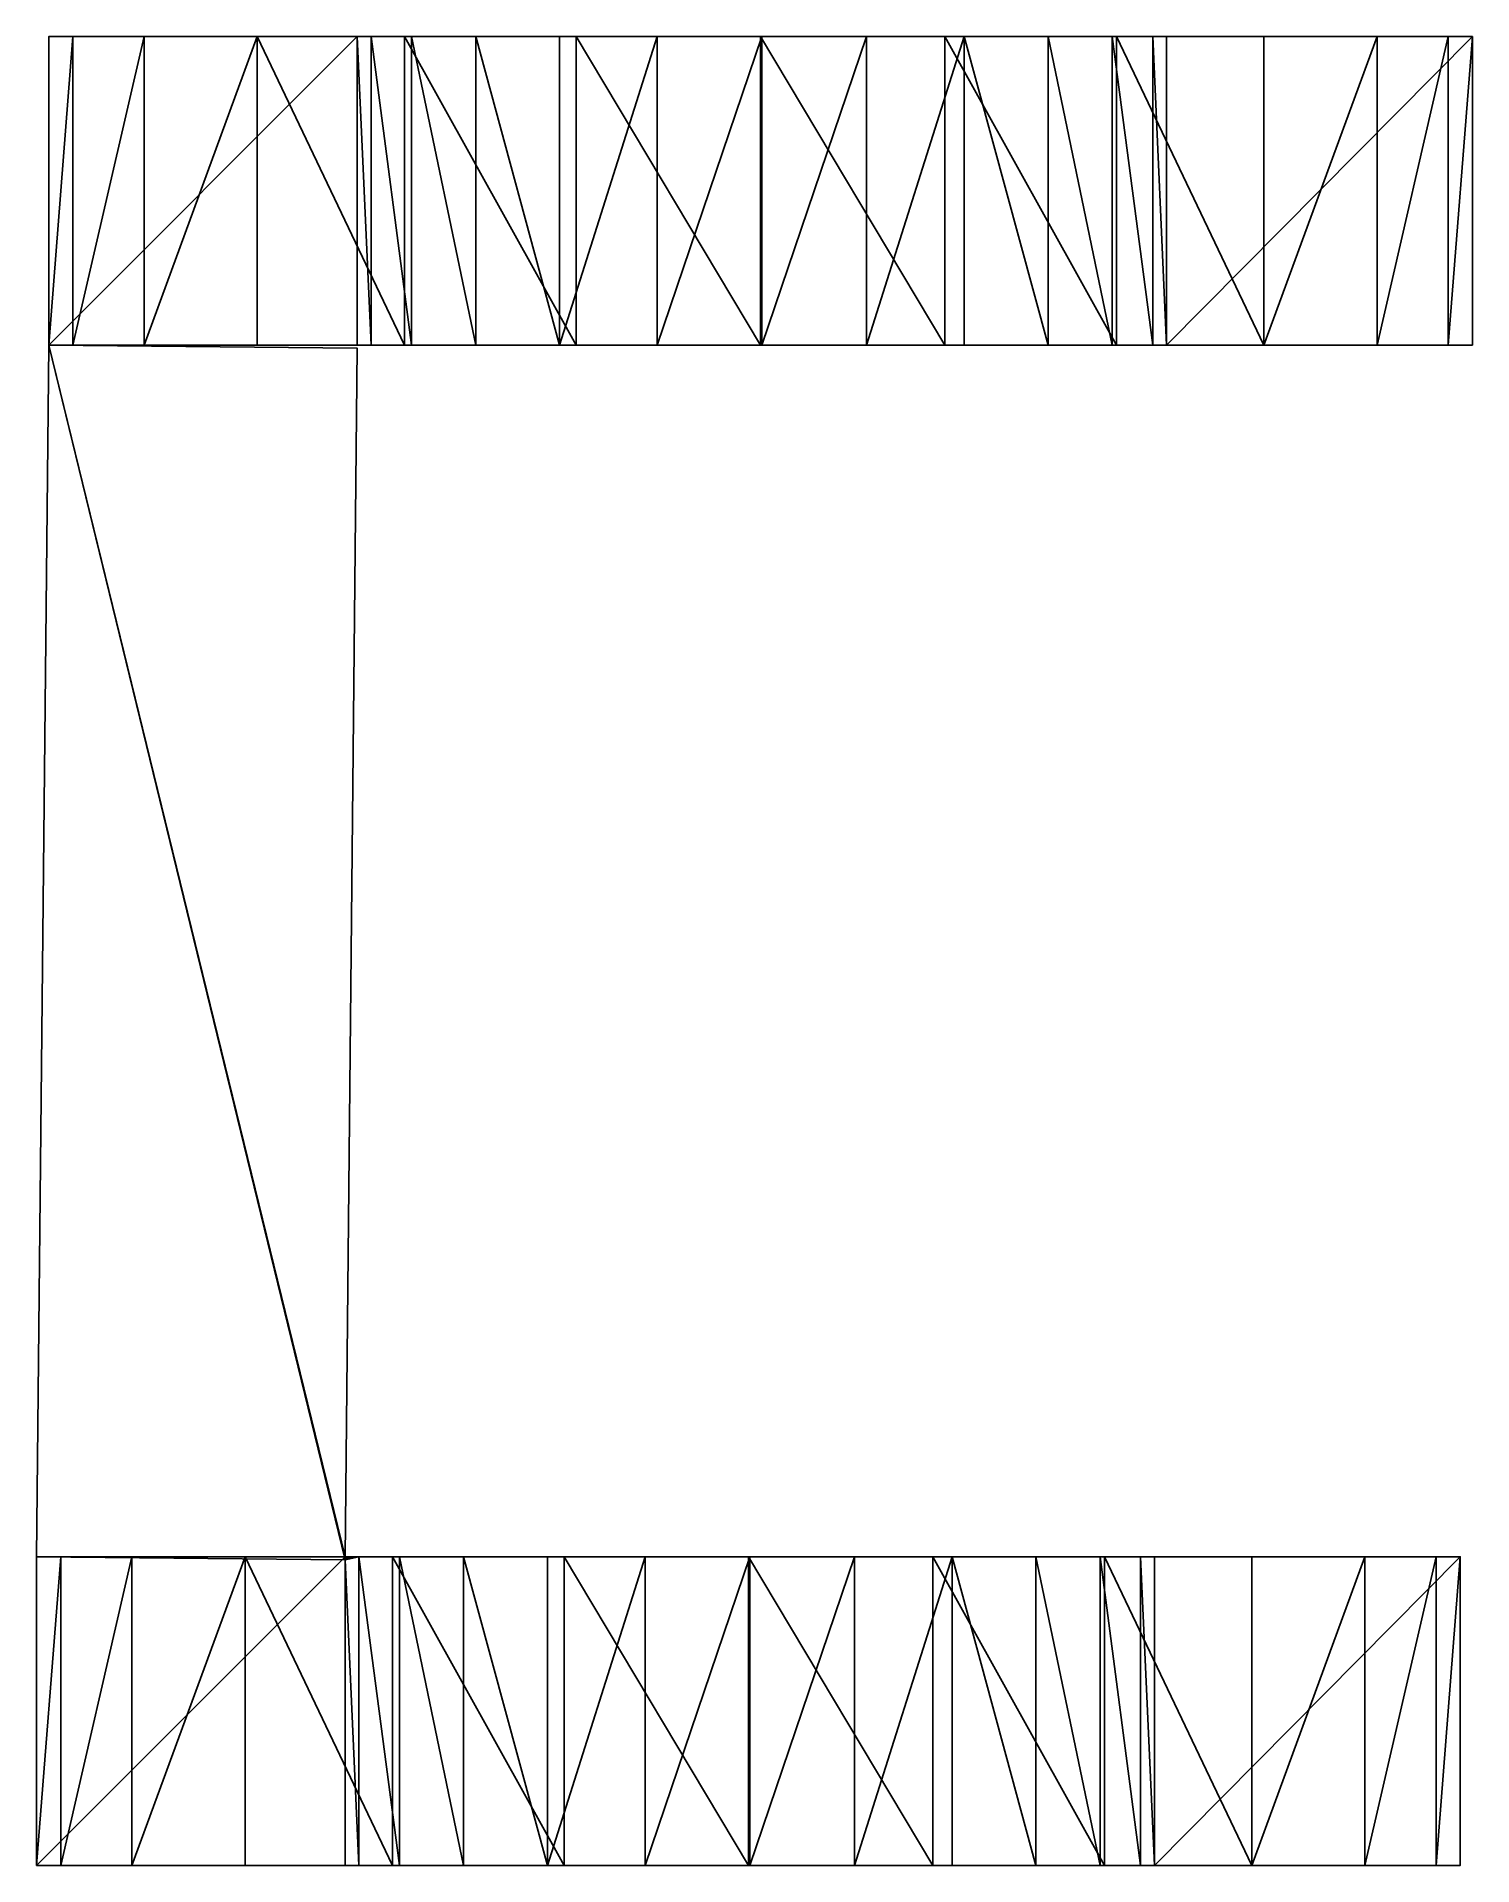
# Model space of a CAD drawing. Extents: x 0 to 32.6, y 0 to 41.5.
import ezdxf

# ---------------------------------------------------------------- set-up
doc = ezdxf.new("R2010")
doc.units = 0
doc.layers.get('0').update_dxf_attribs({"color": 13, "linetype": 'CONTINUOUS'})

msp = doc.modelspace()

# ---------------------------------------------------------------- linework, layer by layer
for p, q in [((0.825, 34.484, 143.4), (0.825, 41.484, 143.4)), ((2.438, 34.484, 147.5), (2.438, 41.484, 147.5)), ((5.005, 34.484, 151.021), (5.005, 41.484, 151.021)), ((7.588, 34.484, 142.168), (7.588, 41.484, 142.168)), ((8.35, 34.484, 153.722), (8.35, 41.484, 153.722)), ((8.505, 34.484, 145.12), (8.505, 41.484, 145.12)), ((9.964, 34.484, 147.655), (9.964, 41.484, 147.655)), ((11.865, 34.484, 149.6), (11.865, 41.484, 149.6)), ((12.245, 34.484, 155.421), (12.245, 41.484, 155.421)), ((14.079, 34.484, 150.823), (14.079, 41.484, 150.823)), ((16.425, 34.484, 156), (16.425, 41.484, 156)), ((16.455, 34.484, 151.24), (16.455, 41.484, 151.24)), ((18.831, 34.484, 150.823), (18.831, 41.484, 150.823)), ((20.605, 34.484, 155.421), (20.605, 41.484, 155.421)), ((21.045, 34.484, 149.6), (21.045, 41.484, 149.6)), ((22.946, 34.484, 147.655), (22.946, 41.484, 147.655)), ((24.405, 34.484, 145.12), (24.405, 41.484, 145.12)), ((24.5, 34.484, 153.722), (24.5, 41.484, 153.722)), ((25.322, 34.484, 142.168), (25.322, 41.484, 142.168)), ((25.635, 41.484, 139), (32.575, 41.484, 139)), ((25.635, 34.484, 139), (25.635, 41.484, 139)), ((27.845, 34.484, 151.021), (27.845, 41.484, 151.021)), ((30.411, 34.484, 147.5), (30.411, 41.484, 147.5)), ((32.024, 34.484, 143.4), (32.024, 41.484, 143.4)), ((32.575, 34.484, 139), (32.575, 41.484, 139)), ((0.275, 34.484), (0.275, 41.484)), ((0.275, 41.484), (7.275, 41.484)), ((0.275, 41.484), (0.275, 41.484, 139)), ((0.275, 34.484, 139), (0.275, 41.484, 139)), ((7.275, 34.484, 139), (7.275, 41.484, 139)), ((7.275, 34.484), (7.275, 41.484)), ((7.275, 41.484), (7.275, 41.484, 139)), ((0, 7, 59.114), (0.275, 34.484, 59.114)), ((0.275, 34.484, 114.665), (0, 7, 114.665)), ((0, 7, 139), (0.275, 34.484, 139)), ((0.275, 34.484, 34.214), (0, 7, 34.214)), ((0.275, 34.484, 50.642), (0, 7, 50.642)), ((0, 7, 42.686), (0.275, 34.484, 42.686)), ((0.275, 34.484, 130.528), (0, 7, 130.528)), ((0, 7, 26.823), (0.275, 34.484, 26.823)), ((0, 7, 123.137), (0.275, 34.484, 123.137)), ((0.275, 34.484, 18.351), (0, 7, 18.351)), ((0.275, 34.484, 82.375), (0, 7, 82.375)), ((0, 7, 90.847), (0.275, 34.484, 90.847)), ((0.275, 34.484, 66.504), (0, 7, 66.504)), ((0.275, 34.484, 98.237), (0, 7, 98.237)), ((0, 7, 106.709), (0.275, 34.484, 106.709)), ((0, 7, 74.977), (0.275, 34.484, 74.977)), ((0.275, 34.484, 123.137), (0.275, 34.484, 114.665)), ((0.275, 34.484, 123.137), (7.274, 34.414, 123.137)), ((0.275, 34.484, 114.665), (7.274, 34.414, 114.665)), ((0.275, 34.484, 139), (7.274, 34.414, 139)), ((0.275, 34.484, 90.847), (0.275, 34.484, 82.375)), ((0.275, 34.484, 90.847), (7.274, 34.414, 90.847)), ((0.275, 34.484, 82.375), (7.274, 34.414, 82.375)), ((0.275, 34.484, 106.709), (0.275, 34.484, 98.237)), ((0.275, 34.484, 106.709), (7.274, 34.414, 106.709)), ((0.275, 34.484, 98.237), (7.274, 34.414, 98.237)), ((0.275, 34.484), (7.275, 34.484)), ((0.275, 34.484, 26.823), (0.275, 34.484, 18.351)), ((0.275, 34.484, 50.642), (7.274, 34.414, 50.642)), ((0.275, 34.484, 34.214), (7.274, 34.414, 34.214)), ((0.275, 34.484, 26.823), (7.274, 34.414, 26.823)), ((0.275, 34.484, 18.351), (7.274, 34.414, 18.351)), ((0.275, 34.484, 139), (0.275, 34.484, 130.528)), ((0.275, 34.484, 42.686), (7.274, 34.414, 42.686)), ((0.275, 34.484, 59.114), (0.275, 34.484, 50.642)), ((0.275, 34.484, 42.686), (0.275, 34.484, 34.214)), ((0.275, 34.484, 59.114), (7.274, 34.414, 59.114)), ((0.275, 34.484, 74.977), (0.275, 34.484, 66.504)), ((0.275, 34.484, 18.351), (0.275, 34.484)), ((0.275, 34.484, 74.977), (7.274, 34.414, 74.977)), ((0.275, 34.484, 50.642), (0.275, 34.484, 42.686)), ((0.275, 34.484, 34.214), (0.275, 34.484, 26.823)), ((0.275, 34.484, 66.504), (0.275, 34.484, 59.114)), ((0.275, 34.484, 82.375), (0.275, 34.484, 74.977)), ((0.275, 34.484, 98.237), (0.275, 34.484, 90.847)), ((0.275, 34.484, 114.665), (0.275, 34.484, 106.709)), ((0.275, 34.484, 130.528), (0.275, 34.484, 123.137)), ((0.275, 34.484, 139), (7.275, 34.484, 139)), ((0.275, 34.484, 66.504), (7.274, 34.414, 66.504)), ((0.275, 34.484, 130.528), (7.274, 34.414, 130.528)), ((7.275, 34.484, 139), (7.275, 34.484)), ((25.635, 34.484, 139), (32.575, 34.484, 139)), ((7, 7, 90.847), (7.274, 34.414, 90.847)), ((7.274, 34.414, 34.214), (7, 7, 34.214)), ((7, 7, 123.137), (7.274, 34.414, 123.137)), ((7, 7, 42.686), (7.274, 34.414, 42.686)), ((7.274, 34.414, 114.665), (7, 7, 114.665)), ((7, 7, 139), (7.274, 34.414, 139)), ((7.274, 34.414, 130.528), (7, 7, 130.528)), ((7.274, 34.414, 18.351), (7, 7, 18.351)), ((7.274, 34.414, 50.642), (7, 7, 50.642)), ((7, 7, 59.114), (7.274, 34.414, 59.114)), ((7, 7, 26.823), (7.274, 34.414, 26.823)), ((7.274, 34.414, 66.504), (7, 7, 66.504)), ((7, 7, 74.977), (7.274, 34.414, 74.977)), ((7, 7, 106.709), (7.274, 34.414, 106.709)), ((7.274, 34.414, 82.375), (7, 7, 82.375)), ((7.274, 34.414, 98.237), (7, 7, 98.237)), ((7.274, 34.414, 59.114), (7.274, 34.414, 50.642)), ((7.274, 34.414, 123.137), (7.274, 34.414, 114.665)), ((7.274, 34.414, 42.686), (7.274, 34.414, 34.214)), ((7.274, 34.414, 90.847), (7.274, 34.414, 82.375)), ((7.274, 34.414, 106.709), (7.274, 34.414, 98.237)), ((7.274, 34.414, 139), (7.274, 34.414, 130.528)), ((7.274, 34.414, 26.823), (7.274, 34.414, 18.351)), ((7.274, 34.414, 74.977), (7.274, 34.414, 66.504)), ((0, 7, 98.237), (0, 7, 106.709)), ((0, 7, 82.375), (0, 7, 90.847)), ((0, 7, 82.375), (7, 6.93, 82.375)), ((0, 7, 90.847), (7, 6.93, 90.847)), ((0, 7, 114.665), (7, 6.93, 114.665)), ((0, 7, 139), (7, 7, 139)), ((0, 7, 59.114), (7, 6.93, 59.114)), ((0, 7, 34.214), (0, 7, 42.686)), ((0, 7, 34.214), (7, 6.93, 34.214)), ((0, 7, 42.686), (7, 6.93, 42.686)), ((0, 7, 18.351), (7, 6.93, 18.351)), ((0, 7, 50.642), (7, 6.93, 50.642)), ((0, 7, 18.351), (0, 7, 26.823)), ((0, 7, 114.665), (0, 7, 123.137)), ((0, 7, 26.823), (7, 6.93, 26.823)), ((0, 7, 130.528), (0, 7, 139)), ((0, 7, 50.642), (0, 7, 59.114)), ((0, 7, 123.137), (0, 7, 130.528)), ((0, 7), (7, 7)), ((0, 7, 66.504), (0, 7, 74.977)), ((0, 7, 66.504), (7, 6.93, 66.504)), ((0, 7, 26.823), (0, 7, 34.214)), ((0, 7, 74.977), (0, 7, 82.375)), ((0, 0), (0, 7)), ((0, 7, 106.709), (0, 7, 114.665)), ((0, 7, 139), (7, 6.93, 139)), ((0, 7, 90.847), (0, 7, 98.237)), ((0, 7, 42.686), (0, 7, 50.642)), ((0, 7), (0, 7, 18.351)), ((0, 7, 59.114), (0, 7, 66.504)), ((0, 7, 74.977), (7, 6.93, 74.977)), ((0, 7, 123.137), (7, 6.93, 123.137)), ((0, 7, 106.709), (7, 6.93, 106.709)), ((0, 7, 98.237), (7, 6.93, 98.237)), ((0, 7, 130.528), (7, 6.93, 130.528)), ((0, 0, 139), (0, 7, 139)), ((0.55, 0, 143.4), (0.55, 7, 143.4)), ((2.164, 0, 147.5), (2.164, 7, 147.5)), ((4.73, 0, 151.021), (4.73, 7, 151.021)), ((7, 6.93, 90.847), (7, 7, 90.847)), ((7, 7, 18.351), (7, 6.93, 18.351)), ((7, 7, 114.665), (7, 7, 123.137)), ((7, 7, 42.686), (7, 7, 50.642)), ((7, 7, 34.214), (7, 7, 42.686)), ((7, 7, 114.665), (7, 6.93, 114.665)), ((7, 7, 130.528), (7, 7, 139)), ((7, 7, 50.642), (7, 7, 59.114)), ((7, 7, 50.642), (7, 6.93, 50.642)), ((7, 7, 26.823), (7, 7, 34.214)), ((7, 6.93, 59.114), (7, 7, 59.114)), ((7, 6.93, 42.686), (7, 7, 42.686)), ((7, 7, 34.214), (7, 6.93, 34.214)), ((7, 7, 18.351), (7, 7, 26.823)), ((7, 6.93, 26.823), (7, 7, 26.823)), ((7, 7, 59.114), (7, 7, 66.504)), ((7, 7, 82.375), (7, 7, 90.847)), ((7, 7, 123.137), (7, 7, 130.528)), ((7, 7), (7, 7, 18.351)), ((7, 7, 74.977), (7, 7, 82.375)), ((7, 6.965, 139), (7, 7, 139)), ((7, 7, 98.237), (7, 7, 106.709)), ((7, 0), (7, 7)), ((7, 7, 66.504), (7, 7, 74.977)), ((7, 7, 106.709), (7, 7, 114.665)), ((7, 7, 90.847), (7, 7, 98.237)), ((7, 7, 66.504), (7, 6.93, 66.504)), ((7, 6.93, 74.977), (7, 7, 74.977)), ((7, 7, 82.375), (7, 6.93, 82.375)), ((7, 6.93, 106.709), (7, 7, 106.709)), ((7, 7, 98.237), (7, 6.93, 98.237)), ((7, 7, 130.528), (7, 6.93, 130.528)), ((7, 6.93, 123.137), (7, 7, 123.137)), ((7, 6.93, 139), (7, 6.965, 139)), ((7, 6.93, 82.375), (7, 6.93, 90.847)), ((7, 6.93, 34.214), (7, 6.93, 42.686)), ((7, 6.93, 18.351), (7, 6.93, 26.823)), ((7, 6.93, 50.642), (7, 6.93, 59.114)), ((7, 6.93, 66.504), (7, 6.93, 74.977)), ((7, 0, 139), (7, 6.93, 139)), ((7, 6.93, 114.665), (7, 6.93, 123.137)), ((7, 6.93, 130.528), (7, 6.93, 139)), ((7, 6.93, 98.237), (7, 6.93, 106.709)), ((7.313, 0, 142.168), (7.313, 7, 142.168)), ((8.075, 0, 153.722), (8.075, 7, 153.722)), ((8.23, 0, 145.12), (8.23, 7, 145.12)), ((9.689, 0, 147.655), (9.689, 7, 147.655)), ((11.59, 0, 149.6), (11.59, 7, 149.6)), ((11.97, 0, 155.421), (11.97, 7, 155.421)), ((13.804, 0, 150.823), (13.804, 7, 150.823)), ((16.15, 0, 156), (16.15, 7, 156)), ((16.18, 0, 151.24), (16.18, 7, 151.24)), ((18.556, 0, 150.823), (18.556, 7, 150.823)), ((20.33, 0, 155.421), (20.33, 7, 155.421)), ((20.77, 0, 149.6), (20.77, 7, 149.6)), ((22.671, 0, 147.655), (22.671, 7, 147.655)), ((24.13, 0, 145.12), (24.13, 7, 145.12)), ((24.225, 0, 153.722), (24.225, 7, 153.722)), ((25.047, 0, 142.168), (25.047, 7, 142.168)), ((25.36, 0, 139), (25.36, 7, 139)), ((25.36, 7, 139), (32.3, 7, 139)), ((27.57, 0, 151.021), (27.57, 7, 151.021)), ((30.136, 0, 147.5), (30.136, 7, 147.5)), ((31.75, 0, 143.4), (31.75, 7, 143.4)), ((32.3, 0, 139), (32.3, 7, 139)), ((0, 0), (7, 0)), ((0, 0, 139), (0, 0)), ((7, 0, 139), (7, 0)), ((25.36, 0, 139), (32.3, 0, 139))]:
    msp.add_line(p, q)
for points in [[(32.575, 41.484, 139), (32.024, 41.484, 143.4), (30.411, 41.484, 147.5), (27.845, 41.484, 151.021), (24.5, 41.484, 153.722), (20.605, 41.484, 155.421), (16.425, 41.484, 156), (12.245, 41.484, 155.421), (8.35, 41.484, 153.722), (5.005, 41.484, 151.021), (2.438, 41.484, 147.5), (0.825, 41.484, 143.4), (0.275, 41.484, 139)], [(25.635, 41.484, 139), (25.322, 41.484, 142.168), (24.405, 41.484, 145.12), (22.946, 41.484, 147.655), (21.045, 41.484, 149.6), (18.831, 41.484, 150.823), (16.455, 41.484, 151.24), (14.079, 41.484, 150.823), (11.865, 41.484, 149.6), (9.964, 41.484, 147.655), (8.505, 41.484, 145.12), (7.588, 41.484, 142.168), (7.275, 41.484, 139)], [(32.575, 34.484, 139), (32.024, 34.484, 143.4), (30.411, 34.484, 147.5), (27.845, 34.484, 151.021), (24.5, 34.484, 153.722), (20.605, 34.484, 155.421), (16.425, 34.484, 156), (12.245, 34.484, 155.421), (8.35, 34.484, 153.722), (5.005, 34.484, 151.021), (2.438, 34.484, 147.5), (0.825, 34.484, 143.4), (0.275, 34.484, 139)], [(25.635, 34.484, 139), (25.322, 34.484, 142.168), (24.405, 34.484, 145.12), (22.946, 34.484, 147.655), (21.045, 34.484, 149.6), (18.831, 34.484, 150.823), (16.455, 34.484, 151.24), (14.079, 34.484, 150.823), (11.865, 34.484, 149.6), (9.964, 34.484, 147.655), (8.505, 34.484, 145.12), (7.588, 34.484, 142.168), (7.275, 34.484, 139)], [(32.3, 7, 139), (31.75, 7, 143.4), (30.136, 7, 147.5), (27.57, 7, 151.021), (24.225, 7, 153.722), (20.33, 7, 155.421), (16.15, 7, 156), (11.97, 7, 155.421), (8.075, 7, 153.722), (4.73, 7, 151.021), (2.164, 7, 147.5), (0.55, 7, 143.4), (0, 7, 139)], [(25.36, 7, 139), (25.047, 7, 142.168), (24.13, 7, 145.12), (22.671, 7, 147.655), (20.77, 7, 149.6), (18.556, 7, 150.823), (16.18, 7, 151.24), (13.804, 7, 150.823), (11.59, 7, 149.6), (9.689, 7, 147.655), (8.23, 7, 145.12), (7.313, 7, 142.168), (7, 7, 139)], [(32.3, 0, 139), (31.75, 0, 143.4), (30.136, 0, 147.5), (27.57, 0, 151.021), (24.225, 0, 153.722), (20.33, 0, 155.421), (16.15, 0, 156), (11.97, 0, 155.421), (8.075, 0, 153.722), (4.73, 0, 151.021), (2.164, 0, 147.5), (0.55, 0, 143.4), (0, 0, 139)], [(25.36, 0, 139), (25.047, 0, 142.168), (24.13, 0, 145.12), (22.671, 0, 147.655), (20.77, 0, 149.6), (18.556, 0, 150.823), (16.18, 0, 151.24), (13.804, 0, 150.823), (11.59, 0, 149.6), (9.689, 0, 147.655), (8.23, 0, 145.12), (7.313, 0, 142.168), (7, 0, 139)]]:
    msp.add_polyline3d(points)

# ---------------------------------------------------------------- meshes
mesh = msp.add_polyface()
corners = [(0.275, 41.484, 139), (7.275, 41.484), (0.275, 41.484), (7.275, 41.484, 139), (0.825, 41.484, 143.4), (7.588, 41.484, 142.168), (8.505, 41.484, 145.12), (2.438, 41.484, 147.5), (9.964, 41.484, 147.655), (5.005, 41.484, 151.021), (11.865, 41.484, 149.6), (14.079, 41.484, 150.823), (16.455, 41.484, 151.24), (8.35, 41.484, 153.722), (25.322, 41.484, 142.168), (32.575, 41.484, 139), (25.635, 41.484, 139), (32.024, 41.484, 143.4), (24.405, 41.484, 145.12), (30.411, 41.484, 147.5), (22.946, 41.484, 147.655), (27.845, 41.484, 151.021), (21.045, 41.484, 149.6), (18.831, 41.484, 150.823), (24.5, 41.484, 153.722), (12.245, 41.484, 155.421), (20.605, 41.484, 155.421), (16.425, 41.484, 156)]
mesh.append_faces([[corners[k] for k in face] for face in [(0, 1, 2), (14, 15, 16), (26, 25, 27)]], dxfattribs={"vtx0": -1})
mesh.append_faces([[corners[k] for k in face] for face in [(1, 0, 3), (3, 4, 5), (5, 4, 6), (6, 7, 8), (8, 9, 10), (10, 9, 11), (11, 9, 12), (15, 14, 17), (17, 18, 19), (19, 20, 21), (21, 12, 24), (24, 25, 26)]], dxfattribs={"vtx0": -1, "vtx1": -1})
mesh.append_faces([[corners[k] for k in face] for face in [(24, 12, 13)]], dxfattribs={"vtx0": -1, "vtx1": -1, "vtx2": -1})
mesh.append_faces([[corners[k] for k in face] for face in [(3, 0, 4), (6, 4, 7), (8, 7, 9), (12, 9, 13), (17, 14, 18), (19, 18, 20), (21, 20, 22), (21, 22, 23), (21, 23, 12), (24, 13, 25)]], dxfattribs={"vtx0": -1, "vtx2": -1})
mesh = msp.add_polyface()
corners = [(0.825, 41.484, 143.4), (0.275, 34.484, 139), (0.825, 34.484, 143.4), (0.275, 41.484, 139)]
mesh.append_faces([[corners[k] for k in face] for face in [(0, 1, 2), (1, 0, 3)]], dxfattribs={"vtx0": -1})
mesh = msp.add_polyface()
corners = [(2.438, 41.484, 147.5), (0.825, 34.484, 143.4), (2.438, 34.484, 147.5), (0.825, 41.484, 143.4)]
mesh.append_faces([[corners[k] for k in face] for face in [(0, 1, 2), (1, 0, 3)]], dxfattribs={"vtx0": -1})
mesh = msp.add_polyface()
corners = [(5.005, 41.484, 151.021), (2.438, 34.484, 147.5), (5.005, 34.484, 151.021), (2.438, 41.484, 147.5)]
mesh.append_faces([[corners[k] for k in face] for face in [(0, 1, 2), (1, 0, 3)]], dxfattribs={"vtx0": -1})
mesh = msp.add_polyface()
corners = [(8.35, 34.484, 153.722), (5.005, 41.484, 151.021), (5.005, 34.484, 151.021), (8.35, 41.484, 153.722)]
mesh.append_faces([[corners[k] for k in face] for face in [(0, 1, 2), (1, 0, 3)]], dxfattribs={"vtx0": -1})
mesh = msp.add_polyface()
corners = [(7.275, 41.484, 139), (7.588, 34.484, 142.168), (7.275, 34.484, 139), (7.588, 41.484, 142.168)]
mesh.append_faces([[corners[k] for k in face] for face in [(0, 1, 2), (1, 0, 3)]], dxfattribs={"vtx0": -1})
mesh = msp.add_polyface()
corners = [(7.588, 41.484, 142.168), (8.505, 34.484, 145.12), (7.588, 34.484, 142.168), (8.505, 41.484, 145.12)]
mesh.append_faces([[corners[k] for k in face] for face in [(0, 1, 2), (1, 0, 3)]], dxfattribs={"vtx0": -1})
mesh = msp.add_polyface()
corners = [(12.245, 34.484, 155.421), (8.35, 41.484, 153.722), (8.35, 34.484, 153.722), (12.245, 41.484, 155.421)]
mesh.append_faces([[corners[k] for k in face] for face in [(0, 1, 2), (1, 0, 3)]], dxfattribs={"vtx0": -1})
mesh = msp.add_polyface()
corners = [(8.505, 41.484, 145.12), (9.964, 34.484, 147.655), (8.505, 34.484, 145.12), (9.964, 41.484, 147.655)]
mesh.append_faces([[corners[k] for k in face] for face in [(0, 1, 2), (1, 0, 3)]], dxfattribs={"vtx0": -1})
mesh = msp.add_polyface()
corners = [(9.964, 41.484, 147.655), (11.865, 34.484, 149.6), (9.964, 34.484, 147.655), (11.865, 41.484, 149.6)]
mesh.append_faces([[corners[k] for k in face] for face in [(0, 1, 2), (1, 0, 3)]], dxfattribs={"vtx0": -1})
mesh = msp.add_polyface()
corners = [(14.079, 41.484, 150.823), (11.865, 34.484, 149.6), (11.865, 41.484, 149.6), (14.079, 34.484, 150.823)]
mesh.append_faces([[corners[k] for k in face] for face in [(0, 1, 2), (1, 0, 3)]], dxfattribs={"vtx0": -1})
mesh = msp.add_polyface()
corners = [(16.425, 34.484, 156), (12.245, 41.484, 155.421), (12.245, 34.484, 155.421), (16.425, 41.484, 156)]
mesh.append_faces([[corners[k] for k in face] for face in [(0, 1, 2), (1, 0, 3)]], dxfattribs={"vtx0": -1})
mesh = msp.add_polyface()
corners = [(16.455, 41.484, 151.24), (14.079, 34.484, 150.823), (14.079, 41.484, 150.823), (16.455, 34.484, 151.24)]
mesh.append_faces([[corners[k] for k in face] for face in [(0, 1, 2), (1, 0, 3)]], dxfattribs={"vtx0": -1})
mesh = msp.add_polyface()
corners = [(20.605, 34.484, 155.421), (16.425, 41.484, 156), (16.425, 34.484, 156), (20.605, 41.484, 155.421)]
mesh.append_faces([[corners[k] for k in face] for face in [(0, 1, 2), (1, 0, 3)]], dxfattribs={"vtx0": -1})
mesh = msp.add_polyface()
corners = [(18.831, 41.484, 150.823), (16.455, 34.484, 151.24), (16.455, 41.484, 151.24), (18.831, 34.484, 150.823)]
mesh.append_faces([[corners[k] for k in face] for face in [(0, 1, 2), (1, 0, 3)]], dxfattribs={"vtx0": -1})
mesh = msp.add_polyface()
corners = [(21.045, 41.484, 149.6), (18.831, 34.484, 150.823), (18.831, 41.484, 150.823), (21.045, 34.484, 149.6)]
mesh.append_faces([[corners[k] for k in face] for face in [(0, 1, 2), (1, 0, 3)]], dxfattribs={"vtx0": -1})
mesh = msp.add_polyface()
corners = [(24.5, 34.484, 153.722), (20.605, 41.484, 155.421), (20.605, 34.484, 155.421), (24.5, 41.484, 153.722)]
mesh.append_faces([[corners[k] for k in face] for face in [(0, 1, 2), (1, 0, 3)]], dxfattribs={"vtx0": -1})
mesh = msp.add_polyface()
corners = [(21.045, 41.484, 149.6), (22.946, 34.484, 147.655), (21.045, 34.484, 149.6), (22.946, 41.484, 147.655)]
mesh.append_faces([[corners[k] for k in face] for face in [(0, 1, 2), (1, 0, 3)]], dxfattribs={"vtx0": -1})
mesh = msp.add_polyface()
corners = [(22.946, 41.484, 147.655), (24.405, 34.484, 145.12), (22.946, 34.484, 147.655), (24.405, 41.484, 145.12)]
mesh.append_faces([[corners[k] for k in face] for face in [(0, 1, 2), (1, 0, 3)]], dxfattribs={"vtx0": -1})
mesh = msp.add_polyface()
corners = [(24.405, 41.484, 145.12), (25.322, 34.484, 142.168), (24.405, 34.484, 145.12), (25.322, 41.484, 142.168)]
mesh.append_faces([[corners[k] for k in face] for face in [(0, 1, 2), (1, 0, 3)]], dxfattribs={"vtx0": -1})
mesh = msp.add_polyface()
corners = [(27.845, 34.484, 151.021), (24.5, 41.484, 153.722), (24.5, 34.484, 153.722), (27.845, 41.484, 151.021)]
mesh.append_faces([[corners[k] for k in face] for face in [(0, 1, 2), (1, 0, 3)]], dxfattribs={"vtx0": -1})
mesh = msp.add_polyface()
corners = [(25.322, 41.484, 142.168), (25.635, 34.484, 139), (25.322, 34.484, 142.168), (25.635, 41.484, 139)]
mesh.append_faces([[corners[k] for k in face] for face in [(0, 1, 2), (1, 0, 3)]], dxfattribs={"vtx0": -1})
mesh = msp.add_polyface()
corners = [(32.575, 41.484, 139), (25.635, 34.484, 139), (25.635, 41.484, 139), (32.575, 34.484, 139)]
mesh.append_faces([[corners[k] for k in face] for face in [(0, 1, 2), (1, 0, 3)]], dxfattribs={"vtx0": -1})
mesh = msp.add_polyface()
corners = [(30.411, 41.484, 147.5), (27.845, 34.484, 151.021), (30.411, 34.484, 147.5), (27.845, 41.484, 151.021)]
mesh.append_faces([[corners[k] for k in face] for face in [(0, 1, 2), (1, 0, 3)]], dxfattribs={"vtx0": -1})
mesh = msp.add_polyface()
corners = [(32.024, 41.484, 143.4), (30.411, 34.484, 147.5), (32.024, 34.484, 143.4), (30.411, 41.484, 147.5)]
mesh.append_faces([[corners[k] for k in face] for face in [(0, 1, 2), (1, 0, 3)]], dxfattribs={"vtx0": -1})
mesh = msp.add_polyface()
corners = [(32.575, 41.484, 139), (32.024, 34.484, 143.4), (32.575, 34.484, 139), (32.024, 41.484, 143.4)]
mesh.append_faces([[corners[k] for k in face] for face in [(0, 1, 2), (1, 0, 3)]], dxfattribs={"vtx0": -1})
mesh = msp.add_polyface()
corners = [(7.275, 41.484), (0.275, 34.484), (0.275, 41.484), (7.275, 34.484)]
mesh.append_faces([[corners[k] for k in face] for face in [(0, 1, 2), (1, 0, 3)]], dxfattribs={"vtx0": -1})
mesh = msp.add_polyface()
corners = [(0.275, 41.484, 139), (0.275, 34.484, 130.528), (0.275, 34.484, 139), (0.275, 34.484, 123.137), (0.275, 34.484, 114.665), (0.275, 34.484, 106.709), (0.275, 34.484, 98.237), (0.275, 34.484, 90.847), (0.275, 34.484, 82.375), (0.275, 34.484, 74.977), (0.275, 34.484, 66.504), (0.275, 34.484, 59.114), (0.275, 34.484, 50.642), (0.275, 34.484, 42.686), (0.275, 34.484, 34.214), (0.275, 34.484, 26.823), (0.275, 34.484, 18.351), (0.275, 34.484), (0.275, 41.484)]
mesh.append_faces([[corners[k] for k in face] for face in [(0, 1, 2), (17, 0, 18)]], dxfattribs={"vtx0": -1})
mesh.append_faces([[corners[k] for k in face] for face in [(1, 0, 3), (3, 0, 4), (4, 0, 5), (5, 0, 6), (6, 0, 7), (7, 0, 8), (8, 0, 9), (9, 0, 10), (10, 0, 11), (11, 0, 12), (12, 0, 13), (13, 0, 14), (14, 0, 15), (15, 0, 16), (16, 0, 17)]], dxfattribs={"vtx0": -1, "vtx1": -1})
mesh = msp.add_polyface()
corners = [(7.275, 41.484), (7.275, 34.484, 139), (7.275, 34.484), (7.275, 41.484, 139)]
mesh.append_faces([[corners[k] for k in face] for face in [(0, 1, 2), (1, 0, 3)]], dxfattribs={"vtx0": -1})
mesh = msp.add_polyface()
corners = [(0.275, 34.484, 114.665), (7, 6.93, 114.665), (0, 7, 114.665), (7, 7, 114.665), (7.274, 34.414, 114.665)]
mesh.append_faces([[corners[k] for k in face] for face in [(0, 1, 2), (3, 0, 4)]], dxfattribs={"vtx0": -1})
mesh.append_faces([[corners[k] for k in face] for face in [(1, 0, 3)]], dxfattribs={"vtx0": -1, "vtx1": -1})
mesh = msp.add_polyface()
corners = [(7, 7, 139), (0.275, 34.484, 139), (0, 7, 139), (7.274, 34.414, 139)]
mesh.append_faces([[corners[k] for k in face] for face in [(0, 1, 2), (1, 0, 3)]], dxfattribs={"vtx0": -1})
mesh = msp.add_polyface()
corners = [(0.275, 34.484, 50.642), (7, 6.93, 50.642), (0, 7, 50.642), (7, 7, 50.642), (7.274, 34.414, 50.642)]
mesh.append_faces([[corners[k] for k in face] for face in [(0, 1, 2), (3, 0, 4)]], dxfattribs={"vtx0": -1})
mesh.append_faces([[corners[k] for k in face] for face in [(1, 0, 3)]], dxfattribs={"vtx0": -1, "vtx1": -1})
mesh = msp.add_polyface()
corners = [(0.275, 34.484, 123.137), (0, 7, 114.665), (0, 7, 123.137), (0.275, 34.484, 114.665)]
mesh.append_faces([[corners[k] for k in face] for face in [(0, 1, 2), (1, 0, 3)]], dxfattribs={"vtx0": -1})
mesh = msp.add_polyface()
corners = [(0.275, 34.484, 139), (0, 7, 130.528), (0, 7, 139), (0.275, 34.484, 130.528)]
mesh.append_faces([[corners[k] for k in face] for face in [(0, 1, 2), (1, 0, 3)]], dxfattribs={"vtx0": -1})
mesh = msp.add_polyface()
corners = [(7, 6.93, 26.823), (0.275, 34.484, 26.823), (0, 7, 26.823), (7, 7, 26.823), (7.274, 34.414, 26.823)]
mesh.append_faces([[corners[k] for k in face] for face in [(0, 1, 2), (1, 3, 4)]], dxfattribs={"vtx0": -1})
mesh.append_faces([[corners[k] for k in face] for face in [(1, 0, 3)]], dxfattribs={"vtx0": -1, "vtx2": -1})
mesh = msp.add_polyface()
corners = [(0.275, 34.484, 18.351), (7, 6.93, 18.351), (0, 7, 18.351), (7, 7, 18.351), (7.274, 34.414, 18.351)]
mesh.append_faces([[corners[k] for k in face] for face in [(0, 1, 2), (3, 0, 4)]], dxfattribs={"vtx0": -1})
mesh.append_faces([[corners[k] for k in face] for face in [(1, 0, 3)]], dxfattribs={"vtx0": -1, "vtx1": -1})
mesh = msp.add_polyface()
corners = [(7, 6.93, 42.686), (0.275, 34.484, 42.686), (0, 7, 42.686), (7, 7, 42.686), (7.274, 34.414, 42.686)]
mesh.append_faces([[corners[k] for k in face] for face in [(0, 1, 2), (1, 3, 4)]], dxfattribs={"vtx0": -1})
mesh.append_faces([[corners[k] for k in face] for face in [(1, 0, 3)]], dxfattribs={"vtx0": -1, "vtx2": -1})
mesh = msp.add_polyface()
corners = [(0.275, 34.484, 26.823), (0, 7, 18.351), (0, 7, 26.823), (0.275, 34.484, 18.351)]
mesh.append_faces([[corners[k] for k in face] for face in [(0, 1, 2), (1, 0, 3)]], dxfattribs={"vtx0": -1})
mesh = msp.add_polyface()
corners = [(0.275, 34.484, 34.214), (7, 6.93, 34.214), (0, 7, 34.214), (7, 7, 34.214), (7.274, 34.414, 34.214)]
mesh.append_faces([[corners[k] for k in face] for face in [(0, 1, 2), (3, 0, 4)]], dxfattribs={"vtx0": -1})
mesh.append_faces([[corners[k] for k in face] for face in [(1, 0, 3)]], dxfattribs={"vtx0": -1, "vtx1": -1})
mesh = msp.add_polyface()
corners = [(7, 6.93, 59.114), (0.275, 34.484, 59.114), (0, 7, 59.114), (7, 7, 59.114), (7.274, 34.414, 59.114)]
mesh.append_faces([[corners[k] for k in face] for face in [(0, 1, 2), (1, 3, 4)]], dxfattribs={"vtx0": -1})
mesh.append_faces([[corners[k] for k in face] for face in [(1, 0, 3)]], dxfattribs={"vtx0": -1, "vtx2": -1})
mesh = msp.add_polyface()
corners = [(0.275, 34.484, 90.847), (0, 7, 82.375), (0, 7, 90.847), (0.275, 34.484, 82.375)]
mesh.append_faces([[corners[k] for k in face] for face in [(0, 1, 2), (1, 0, 3)]], dxfattribs={"vtx0": -1})
mesh = msp.add_polyface()
corners = [(0.275, 34.484, 106.709), (0, 7, 98.237), (0, 7, 106.709), (0.275, 34.484, 98.237)]
mesh.append_faces([[corners[k] for k in face] for face in [(0, 1, 2), (1, 0, 3)]], dxfattribs={"vtx0": -1})
mesh = msp.add_polyface()
corners = [(0.275, 34.484, 59.114), (0, 7, 50.642), (0, 7, 59.114), (0.275, 34.484, 50.642)]
mesh.append_faces([[corners[k] for k in face] for face in [(0, 1, 2), (1, 0, 3)]], dxfattribs={"vtx0": -1})
mesh = msp.add_polyface()
corners = [(0.275, 34.484, 42.686), (0, 7, 34.214), (0, 7, 42.686), (0.275, 34.484, 34.214)]
mesh.append_faces([[corners[k] for k in face] for face in [(0, 1, 2), (1, 0, 3)]], dxfattribs={"vtx0": -1})
mesh = msp.add_polyface()
corners = [(0.275, 34.484, 74.977), (0, 7, 66.504), (0, 7, 74.977), (0.275, 34.484, 66.504)]
mesh.append_faces([[corners[k] for k in face] for face in [(0, 1, 2), (1, 0, 3)]], dxfattribs={"vtx0": -1})
mesh = msp.add_polyface()
corners = [(7, 6.93, 74.977), (0.275, 34.484, 74.977), (0, 7, 74.977), (7, 7, 74.977), (7.274, 34.414, 74.977)]
mesh.append_faces([[corners[k] for k in face] for face in [(0, 1, 2), (1, 3, 4)]], dxfattribs={"vtx0": -1})
mesh.append_faces([[corners[k] for k in face] for face in [(1, 0, 3)]], dxfattribs={"vtx0": -1, "vtx2": -1})
mesh = msp.add_polyface()
corners = [(7, 6.93, 106.709), (0.275, 34.484, 106.709), (0, 7, 106.709), (7, 7, 106.709), (7.274, 34.414, 106.709)]
mesh.append_faces([[corners[k] for k in face] for face in [(0, 1, 2), (1, 3, 4)]], dxfattribs={"vtx0": -1})
mesh.append_faces([[corners[k] for k in face] for face in [(1, 0, 3)]], dxfattribs={"vtx0": -1, "vtx2": -1})
mesh = msp.add_polyface()
corners = [(0.275, 34.484, 130.528), (7, 6.93, 130.528), (0, 7, 130.528), (7, 7, 130.528), (7.274, 34.414, 130.528)]
mesh.append_faces([[corners[k] for k in face] for face in [(0, 1, 2), (3, 0, 4)]], dxfattribs={"vtx0": -1})
mesh.append_faces([[corners[k] for k in face] for face in [(1, 0, 3)]], dxfattribs={"vtx0": -1, "vtx1": -1})
mesh = msp.add_polyface()
corners = [(7, 6.93, 90.847), (0.275, 34.484, 90.847), (0, 7, 90.847), (7, 7, 90.847), (7.274, 34.414, 90.847)]
mesh.append_faces([[corners[k] for k in face] for face in [(0, 1, 2), (1, 3, 4)]], dxfattribs={"vtx0": -1})
mesh.append_faces([[corners[k] for k in face] for face in [(1, 0, 3)]], dxfattribs={"vtx0": -1, "vtx2": -1})
mesh = msp.add_polyface()
corners = [(0.275, 34.484, 98.237), (7, 6.93, 98.237), (0, 7, 98.237), (7, 7, 98.237), (7.274, 34.414, 98.237)]
mesh.append_faces([[corners[k] for k in face] for face in [(0, 1, 2), (3, 0, 4)]], dxfattribs={"vtx0": -1})
mesh.append_faces([[corners[k] for k in face] for face in [(1, 0, 3)]], dxfattribs={"vtx0": -1, "vtx1": -1})
mesh = msp.add_polyface()
corners = [(0.275, 34.484, 82.375), (7, 6.93, 82.375), (0, 7, 82.375), (7, 7, 82.375), (7.274, 34.414, 82.375)]
mesh.append_faces([[corners[k] for k in face] for face in [(0, 1, 2), (3, 0, 4)]], dxfattribs={"vtx0": -1})
mesh.append_faces([[corners[k] for k in face] for face in [(1, 0, 3)]], dxfattribs={"vtx0": -1, "vtx1": -1})
mesh = msp.add_polyface()
corners = [(7, 6.93, 123.137), (0.275, 34.484, 123.137), (0, 7, 123.137), (7, 7, 123.137), (7.274, 34.414, 123.137)]
mesh.append_faces([[corners[k] for k in face] for face in [(0, 1, 2), (1, 3, 4)]], dxfattribs={"vtx0": -1})
mesh.append_faces([[corners[k] for k in face] for face in [(1, 0, 3)]], dxfattribs={"vtx0": -1, "vtx2": -1})
mesh = msp.add_polyface()
corners = [(0.275, 34.484, 66.504), (7, 6.93, 66.504), (0, 7, 66.504), (7, 7, 66.504), (7.274, 34.414, 66.504)]
mesh.append_faces([[corners[k] for k in face] for face in [(0, 1, 2), (3, 0, 4)]], dxfattribs={"vtx0": -1})
mesh.append_faces([[corners[k] for k in face] for face in [(1, 0, 3)]], dxfattribs={"vtx0": -1, "vtx1": -1})
mesh = msp.add_polyface()
corners = [(0.275, 34.484, 123.137), (7.274, 34.414, 114.665), (0.275, 34.484, 114.665), (7.274, 34.414, 123.137)]
mesh.append_faces([[corners[k] for k in face] for face in [(0, 1, 2), (1, 0, 3)]], dxfattribs={"vtx0": -1})
mesh = msp.add_polyface()
corners = [(0.275, 34.484, 90.847), (7.274, 34.414, 82.375), (0.275, 34.484, 82.375), (7.274, 34.414, 90.847)]
mesh.append_faces([[corners[k] for k in face] for face in [(0, 1, 2), (1, 0, 3)]], dxfattribs={"vtx0": -1})
mesh = msp.add_polyface()
corners = [(0.275, 34.484, 106.709), (7.274, 34.414, 98.237), (0.275, 34.484, 98.237), (7.274, 34.414, 106.709)]
mesh.append_faces([[corners[k] for k in face] for face in [(0, 1, 2), (1, 0, 3)]], dxfattribs={"vtx0": -1})
mesh = msp.add_polyface()
corners = [(0.275, 34.484, 26.823), (7.274, 34.414, 18.351), (0.275, 34.484, 18.351), (7.274, 34.414, 26.823)]
mesh.append_faces([[corners[k] for k in face] for face in [(0, 1, 2), (1, 0, 3)]], dxfattribs={"vtx0": -1})
mesh = msp.add_polyface()
corners = [(0.275, 34.484, 42.686), (7.274, 34.414, 34.214), (0.275, 34.484, 34.214), (7.274, 34.414, 42.686)]
mesh.append_faces([[corners[k] for k in face] for face in [(0, 1, 2), (1, 0, 3)]], dxfattribs={"vtx0": -1})
mesh = msp.add_polyface()
corners = [(0.275, 34.484, 59.114), (7.274, 34.414, 50.642), (0.275, 34.484, 50.642), (7.274, 34.414, 59.114)]
mesh.append_faces([[corners[k] for k in face] for face in [(0, 1, 2), (1, 0, 3)]], dxfattribs={"vtx0": -1})
mesh = msp.add_polyface()
corners = [(7.275, 34.484), (0.275, 34.484, 18.351), (0.275, 34.484), (7.275, 34.484, 139), (0.275, 34.484, 26.823), (0.275, 34.484, 34.214), (0.275, 34.484, 42.686), (0.275, 34.484, 50.642), (0.275, 34.484, 59.114), (0.275, 34.484, 66.504), (0.275, 34.484, 74.977), (0.275, 34.484, 82.375), (0.275, 34.484, 90.847), (0.275, 34.484, 98.237), (0.275, 34.484, 106.709), (0.275, 34.484, 114.665), (0.275, 34.484, 123.137), (0.275, 34.484, 130.528), (0.275, 34.484, 139)]
mesh.append_faces([[corners[k] for k in face] for face in [(0, 1, 2), (17, 3, 18)]], dxfattribs={"vtx0": -1})
mesh.append_faces([[corners[k] for k in face] for face in [(1, 3, 4), (4, 3, 5), (5, 3, 6), (6, 3, 7), (7, 3, 8), (8, 3, 9), (9, 3, 10), (10, 3, 11), (11, 3, 12), (12, 3, 13), (13, 3, 14), (14, 3, 15), (15, 3, 16), (16, 3, 17)]], dxfattribs={"vtx0": -1, "vtx1": -1})
mesh.append_faces([[corners[k] for k in face] for face in [(1, 0, 3)]], dxfattribs={"vtx0": -1, "vtx2": -1})
mesh = msp.add_polyface()
corners = [(0.275, 34.484, 74.977), (7.274, 34.414, 66.504), (0.275, 34.484, 66.504), (7.274, 34.414, 74.977)]
mesh.append_faces([[corners[k] for k in face] for face in [(0, 1, 2), (1, 0, 3)]], dxfattribs={"vtx0": -1})
mesh = msp.add_polyface()
corners = [(32.024, 34.484, 143.4), (25.635, 34.484, 139), (32.575, 34.484, 139), (25.322, 34.484, 142.168), (24.405, 34.484, 145.12), (30.411, 34.484, 147.5), (22.946, 34.484, 147.655), (27.845, 34.484, 151.021), (21.045, 34.484, 149.6), (18.831, 34.484, 150.823), (16.455, 34.484, 151.24), (24.5, 34.484, 153.722), (7.588, 34.484, 142.168), (0.275, 34.484, 139), (7.275, 34.484, 139), (0.825, 34.484, 143.4), (8.505, 34.484, 145.12), (2.438, 34.484, 147.5), (9.964, 34.484, 147.655), (5.005, 34.484, 151.021), (11.865, 34.484, 149.6), (14.079, 34.484, 150.823), (8.35, 34.484, 153.722), (20.605, 34.484, 155.421), (12.245, 34.484, 155.421), (16.425, 34.484, 156)]
mesh.append_faces([[corners[k] for k in face] for face in [(0, 1, 2), (12, 13, 14), (24, 23, 25)]], dxfattribs={"vtx0": -1})
mesh.append_faces([[corners[k] for k in face] for face in [(1, 0, 3), (3, 0, 4), (4, 5, 6), (6, 7, 8), (8, 7, 9), (9, 7, 10), (13, 12, 15), (15, 16, 17), (17, 18, 19), (19, 10, 22), (22, 23, 24)]], dxfattribs={"vtx0": -1, "vtx1": -1})
mesh.append_faces([[corners[k] for k in face] for face in [(22, 10, 11)]], dxfattribs={"vtx0": -1, "vtx1": -1, "vtx2": -1})
mesh.append_faces([[corners[k] for k in face] for face in [(4, 0, 5), (6, 5, 7), (10, 7, 11), (15, 12, 16), (17, 16, 18), (19, 18, 20), (19, 20, 21), (19, 21, 10), (22, 11, 23)]], dxfattribs={"vtx0": -1, "vtx2": -1})
mesh = msp.add_polyface()
corners = [(0.275, 34.484, 139), (7.274, 34.414, 130.528), (0.275, 34.484, 130.528), (7.274, 34.414, 139)]
mesh.append_faces([[corners[k] for k in face] for face in [(0, 1, 2), (1, 0, 3)]], dxfattribs={"vtx0": -1})
mesh = msp.add_polyface()
corners = [(7.274, 34.414, 114.665), (7, 7, 123.137), (7, 7, 114.665), (7.274, 34.414, 123.137)]
mesh.append_faces([[corners[k] for k in face] for face in [(0, 1, 2), (1, 0, 3)]], dxfattribs={"vtx0": -1})
mesh = msp.add_polyface()
corners = [(7.274, 34.414, 34.214), (7, 7, 42.686), (7, 7, 34.214), (7.274, 34.414, 42.686)]
mesh.append_faces([[corners[k] for k in face] for face in [(0, 1, 2), (1, 0, 3)]], dxfattribs={"vtx0": -1})
mesh = msp.add_polyface()
corners = [(7.274, 34.414, 130.528), (7, 7, 139), (7, 7, 130.528), (7.274, 34.414, 139)]
mesh.append_faces([[corners[k] for k in face] for face in [(0, 1, 2), (1, 0, 3)]], dxfattribs={"vtx0": -1})
mesh = msp.add_polyface()
corners = [(7.274, 34.414, 18.351), (7, 7, 26.823), (7, 7, 18.351), (7.274, 34.414, 26.823)]
mesh.append_faces([[corners[k] for k in face] for face in [(0, 1, 2), (1, 0, 3)]], dxfattribs={"vtx0": -1})
mesh = msp.add_polyface()
corners = [(7.274, 34.414, 50.642), (7, 7, 59.114), (7, 7, 50.642), (7.274, 34.414, 59.114)]
mesh.append_faces([[corners[k] for k in face] for face in [(0, 1, 2), (1, 0, 3)]], dxfattribs={"vtx0": -1})
mesh = msp.add_polyface()
corners = [(7.274, 34.414, 66.504), (7, 7, 74.977), (7, 7, 66.504), (7.274, 34.414, 74.977)]
mesh.append_faces([[corners[k] for k in face] for face in [(0, 1, 2), (1, 0, 3)]], dxfattribs={"vtx0": -1})
mesh = msp.add_polyface()
corners = [(7.274, 34.414, 98.237), (7, 7, 106.709), (7, 7, 98.237), (7.274, 34.414, 106.709)]
mesh.append_faces([[corners[k] for k in face] for face in [(0, 1, 2), (1, 0, 3)]], dxfattribs={"vtx0": -1})
mesh = msp.add_polyface()
corners = [(7.274, 34.414, 82.375), (7, 7, 90.847), (7, 7, 82.375), (7.274, 34.414, 90.847)]
mesh.append_faces([[corners[k] for k in face] for face in [(0, 1, 2), (1, 0, 3)]], dxfattribs={"vtx0": -1})
mesh = msp.add_polyface()
corners = [(7, 6.93, 82.375), (0, 7, 90.847), (0, 7, 82.375), (7, 6.93, 90.847)]
mesh.append_faces([[corners[k] for k in face] for face in [(0, 1, 2), (1, 0, 3)]], dxfattribs={"vtx0": -1})
mesh = msp.add_polyface()
corners = [(7, 6.93, 34.214), (0, 7, 42.686), (0, 7, 34.214), (7, 6.93, 42.686)]
mesh.append_faces([[corners[k] for k in face] for face in [(0, 1, 2), (1, 0, 3)]], dxfattribs={"vtx0": -1})
mesh = msp.add_polyface()
corners = [(7, 6.93, 26.823), (0, 7, 18.351), (7, 6.93, 18.351), (0, 7, 26.823)]
mesh.append_faces([[corners[k] for k in face] for face in [(0, 1, 2), (1, 0, 3)]], dxfattribs={"vtx0": -1})
mesh = msp.add_polyface()
corners = [(7, 6.93, 50.642), (0, 7, 59.114), (0, 7, 50.642), (7, 6.93, 59.114)]
mesh.append_faces([[corners[k] for k in face] for face in [(0, 1, 2), (1, 0, 3)]], dxfattribs={"vtx0": -1})
mesh = msp.add_polyface()
corners = [(7, 7), (0, 0), (0, 7), (7, 0)]
mesh.append_faces([[corners[k] for k in face] for face in [(0, 1, 2), (1, 0, 3)]], dxfattribs={"vtx0": -1})
mesh = msp.add_polyface()
corners = [(0, 7, 18.351), (7, 7), (0, 7), (7, 7, 18.351), (0, 7, 26.823), (7, 7, 26.823), (0, 7, 34.214), (7, 7, 34.214), (7, 7, 42.686), (0, 7, 42.686), (7, 7, 50.642), (0, 7, 50.642), (7, 7, 59.114), (0, 7, 59.114), (7, 7, 66.504), (0, 7, 66.504), (7, 7, 74.977), (0, 7, 74.977), (7, 7, 82.375), (0, 7, 82.375), (7, 7, 90.847), (0, 7, 90.847), (7, 7, 98.237), (0, 7, 98.237), (7, 7, 106.709), (0, 7, 106.709), (7, 7, 114.665), (0, 7, 114.665), (7, 7, 123.137), (0, 7, 123.137), (7, 7, 130.528), (0, 7, 130.528), (7, 7, 139), (0, 7, 139)]
mesh.append_faces([[corners[k] for k in face] for face in [(0, 1, 2), (32, 31, 33)]], dxfattribs={"vtx0": -1})
mesh.append_faces([[corners[k] for k in face] for face in [(1, 0, 3), (3, 4, 5), (5, 6, 7), (7, 6, 8), (8, 9, 10), (10, 11, 12), (12, 13, 14), (14, 15, 16), (16, 17, 18), (18, 19, 20), (20, 21, 22), (22, 23, 24), (24, 25, 26), (26, 27, 28), (28, 29, 30), (30, 31, 32)]], dxfattribs={"vtx0": -1, "vtx1": -1})
mesh.append_faces([[corners[k] for k in face] for face in [(3, 0, 4), (5, 4, 6), (8, 6, 9), (10, 9, 11), (12, 11, 13), (14, 13, 15), (16, 15, 17), (18, 17, 19), (20, 19, 21), (22, 21, 23), (24, 23, 25), (26, 25, 27), (28, 27, 29), (30, 29, 31)]], dxfattribs={"vtx0": -1, "vtx2": -1})
mesh = msp.add_polyface()
corners = [(7, 6.93, 123.137), (0, 7, 114.665), (7, 6.93, 114.665), (0, 7, 123.137)]
mesh.append_faces([[corners[k] for k in face] for face in [(0, 1, 2), (1, 0, 3)]], dxfattribs={"vtx0": -1})
mesh = msp.add_polyface()
corners = [(7, 6.93, 139), (0, 7, 130.528), (7, 6.93, 130.528), (0, 7, 139)]
mesh.append_faces([[corners[k] for k in face] for face in [(0, 1, 2), (1, 0, 3)]], dxfattribs={"vtx0": -1})
mesh = msp.add_polyface()
corners = [(7, 6.93, 66.504), (0, 7, 74.977), (0, 7, 66.504), (7, 6.93, 74.977)]
mesh.append_faces([[corners[k] for k in face] for face in [(0, 1, 2), (1, 0, 3)]], dxfattribs={"vtx0": -1})
mesh = msp.add_polyface()
corners = [(0.55, 7, 143.4), (7, 7, 139), (0, 7, 139), (7.313, 7, 142.168), (8.23, 7, 145.12), (2.164, 7, 147.5), (9.689, 7, 147.655), (4.73, 7, 151.021), (11.59, 7, 149.6), (13.804, 7, 150.823), (16.18, 7, 151.24), (8.075, 7, 153.722), (25.047, 7, 142.168), (32.3, 7, 139), (25.36, 7, 139), (31.75, 7, 143.4), (24.13, 7, 145.12), (30.136, 7, 147.5), (22.671, 7, 147.655), (27.57, 7, 151.021), (20.77, 7, 149.6), (18.556, 7, 150.823), (24.225, 7, 153.722), (11.97, 7, 155.421), (20.33, 7, 155.421), (16.15, 7, 156)]
mesh.append_faces([[corners[k] for k in face] for face in [(0, 1, 2), (12, 13, 14), (24, 23, 25)]], dxfattribs={"vtx0": -1})
mesh.append_faces([[corners[k] for k in face] for face in [(1, 0, 3), (3, 0, 4), (4, 5, 6), (6, 7, 8), (8, 7, 9), (9, 7, 10), (13, 12, 15), (15, 16, 17), (17, 18, 19), (19, 10, 22), (22, 23, 24)]], dxfattribs={"vtx0": -1, "vtx1": -1})
mesh.append_faces([[corners[k] for k in face] for face in [(22, 10, 11)]], dxfattribs={"vtx0": -1, "vtx1": -1, "vtx2": -1})
mesh.append_faces([[corners[k] for k in face] for face in [(4, 0, 5), (6, 5, 7), (10, 7, 11), (15, 12, 16), (17, 16, 18), (19, 18, 20), (19, 20, 21), (19, 21, 10), (22, 11, 23)]], dxfattribs={"vtx0": -1, "vtx2": -1})
mesh = msp.add_polyface()
corners = [(7, 6.93, 98.237), (0, 7, 106.709), (0, 7, 98.237), (7, 6.93, 106.709)]
mesh.append_faces([[corners[k] for k in face] for face in [(0, 1, 2), (1, 0, 3)]], dxfattribs={"vtx0": -1})
mesh = msp.add_polyface()
corners = [(0.55, 7, 143.4), (0, 0, 139), (0.55, 0, 143.4), (0, 7, 139)]
mesh.append_faces([[corners[k] for k in face] for face in [(0, 1, 2), (1, 0, 3)]], dxfattribs={"vtx0": -1})
mesh = msp.add_polyface()
corners = [(0, 7, 139), (0, 0), (0, 0, 139), (0, 7), (0, 7, 130.528), (0, 7, 123.137), (0, 7, 114.665), (0, 7, 106.709), (0, 7, 98.237), (0, 7, 90.847), (0, 7, 82.375), (0, 7, 74.977), (0, 7, 66.504), (0, 7, 59.114), (0, 7, 50.642), (0, 7, 42.686), (0, 7, 34.214), (0, 7, 26.823), (0, 7, 18.351)]
mesh.append_faces([[corners[k] for k in face] for face in [(0, 1, 2), (3, 17, 18)]], dxfattribs={"vtx0": -1})
mesh.append_faces([[corners[k] for k in face] for face in [(1, 0, 3)]], dxfattribs={"vtx0": -1, "vtx1": -1})
mesh.append_faces([[corners[k] for k in face] for face in [(3, 0, 4), (3, 4, 5), (3, 5, 6), (3, 6, 7), (3, 7, 8), (3, 8, 9), (3, 9, 10), (3, 10, 11), (3, 11, 12), (3, 12, 13), (3, 13, 14), (3, 14, 15), (3, 15, 16), (3, 16, 17)]], dxfattribs={"vtx0": -1, "vtx2": -1})
mesh = msp.add_polyface()
corners = [(2.164, 7, 147.5), (0.55, 0, 143.4), (2.164, 0, 147.5), (0.55, 7, 143.4)]
mesh.append_faces([[corners[k] for k in face] for face in [(0, 1, 2), (1, 0, 3)]], dxfattribs={"vtx0": -1})
mesh = msp.add_polyface()
corners = [(4.73, 7, 151.021), (2.164, 0, 147.5), (4.73, 0, 151.021), (2.164, 7, 147.5)]
mesh.append_faces([[corners[k] for k in face] for face in [(0, 1, 2), (1, 0, 3)]], dxfattribs={"vtx0": -1})
mesh = msp.add_polyface()
corners = [(8.075, 0, 153.722), (4.73, 7, 151.021), (4.73, 0, 151.021), (8.075, 7, 153.722)]
mesh.append_faces([[corners[k] for k in face] for face in [(0, 1, 2), (1, 0, 3)]], dxfattribs={"vtx0": -1})
mesh = msp.add_polyface()
corners = [(7, 6.93, 139), (7.313, 0, 142.168), (7, 0, 139), (7.313, 7, 142.168), (7, 6.965, 139), (7, 7, 139)]
mesh.append_faces([[corners[k] for k in face] for face in [(0, 1, 2), (3, 4, 5)]], dxfattribs={"vtx0": -1})
mesh.append_faces([[corners[k] for k in face] for face in [(1, 0, 3)]], dxfattribs={"vtx0": -1, "vtx1": -1})
mesh.append_faces([[corners[k] for k in face] for face in [(3, 0, 4)]], dxfattribs={"vtx0": -1, "vtx2": -1})
mesh = msp.add_polyface()
corners = [(7, 7), (7, 0, 139), (7, 0), (7, 6.93, 18.351), (7, 7, 18.351), (7, 6.93, 26.823), (7, 6.93, 139), (7, 7, 26.823), (7, 6.965, 139), (7, 7, 34.214), (7, 7, 50.642), (7, 7, 66.504), (7, 7, 82.375), (7, 7, 42.686), (7, 7, 59.114), (7, 7, 74.977), (7, 7, 90.847), (7, 7, 98.237), (7, 7, 106.709), (7, 7, 114.665), (7, 7, 130.528), (7, 7, 139), (7, 7, 123.137)]
mesh.append_faces([[corners[k] for k in face] for face in [(0, 1, 2), (3, 0, 4), (8, 20, 21), (20, 19, 22)]], dxfattribs={"vtx0": -1})
mesh.append_faces([[corners[k] for k in face] for face in [(1, 5, 6), (5, 1, 3), (6, 7, 8)]], dxfattribs={"vtx0": -1, "vtx1": -1})
mesh.append_faces([[corners[k] for k in face] for face in [(1, 0, 3), (8, 9, 10), (8, 10, 11), (8, 11, 12), (20, 8, 19), (19, 8, 17), (17, 8, 12)]], dxfattribs={"vtx0": -1, "vtx1": -1, "vtx2": -1})
mesh.append_faces([[corners[k] for k in face] for face in [(6, 5, 7), (8, 7, 9)]], dxfattribs={"vtx0": -1, "vtx2": -1})
mesh.append_faces([[corners[k] for k in face] for face in [(13, 10, 9), (14, 11, 10), (15, 12, 11), (16, 17, 12), (18, 19, 17)]], dxfattribs={"vtx1": -1})
mesh = msp.add_polyface()
corners = [(7.313, 7, 142.168), (8.23, 0, 145.12), (7.313, 0, 142.168), (8.23, 7, 145.12)]
mesh.append_faces([[corners[k] for k in face] for face in [(0, 1, 2), (1, 0, 3)]], dxfattribs={"vtx0": -1})
mesh = msp.add_polyface()
corners = [(11.97, 0, 155.421), (8.075, 7, 153.722), (8.075, 0, 153.722), (11.97, 7, 155.421)]
mesh.append_faces([[corners[k] for k in face] for face in [(0, 1, 2), (1, 0, 3)]], dxfattribs={"vtx0": -1})
mesh = msp.add_polyface()
corners = [(8.23, 7, 145.12), (9.689, 0, 147.655), (8.23, 0, 145.12), (9.689, 7, 147.655)]
mesh.append_faces([[corners[k] for k in face] for face in [(0, 1, 2), (1, 0, 3)]], dxfattribs={"vtx0": -1})
mesh = msp.add_polyface()
corners = [(9.689, 7, 147.655), (11.59, 0, 149.6), (9.689, 0, 147.655), (11.59, 7, 149.6)]
mesh.append_faces([[corners[k] for k in face] for face in [(0, 1, 2), (1, 0, 3)]], dxfattribs={"vtx0": -1})
mesh = msp.add_polyface()
corners = [(13.804, 7, 150.823), (11.59, 0, 149.6), (11.59, 7, 149.6), (13.804, 0, 150.823)]
mesh.append_faces([[corners[k] for k in face] for face in [(0, 1, 2), (1, 0, 3)]], dxfattribs={"vtx0": -1})
mesh = msp.add_polyface()
corners = [(16.15, 0, 156), (11.97, 7, 155.421), (11.97, 0, 155.421), (16.15, 7, 156)]
mesh.append_faces([[corners[k] for k in face] for face in [(0, 1, 2), (1, 0, 3)]], dxfattribs={"vtx0": -1})
mesh = msp.add_polyface()
corners = [(16.18, 7, 151.24), (13.804, 0, 150.823), (13.804, 7, 150.823), (16.18, 0, 151.24)]
mesh.append_faces([[corners[k] for k in face] for face in [(0, 1, 2), (1, 0, 3)]], dxfattribs={"vtx0": -1})
mesh = msp.add_polyface()
corners = [(20.33, 0, 155.421), (16.15, 7, 156), (16.15, 0, 156), (20.33, 7, 155.421)]
mesh.append_faces([[corners[k] for k in face] for face in [(0, 1, 2), (1, 0, 3)]], dxfattribs={"vtx0": -1})
mesh = msp.add_polyface()
corners = [(18.556, 7, 150.823), (16.18, 0, 151.24), (16.18, 7, 151.24), (18.556, 0, 150.823)]
mesh.append_faces([[corners[k] for k in face] for face in [(0, 1, 2), (1, 0, 3)]], dxfattribs={"vtx0": -1})
mesh = msp.add_polyface()
corners = [(20.77, 7, 149.6), (18.556, 0, 150.823), (18.556, 7, 150.823), (20.77, 0, 149.6)]
mesh.append_faces([[corners[k] for k in face] for face in [(0, 1, 2), (1, 0, 3)]], dxfattribs={"vtx0": -1})
mesh = msp.add_polyface()
corners = [(24.225, 0, 153.722), (20.33, 7, 155.421), (20.33, 0, 155.421), (24.225, 7, 153.722)]
mesh.append_faces([[corners[k] for k in face] for face in [(0, 1, 2), (1, 0, 3)]], dxfattribs={"vtx0": -1})
mesh = msp.add_polyface()
corners = [(20.77, 7, 149.6), (22.671, 0, 147.655), (20.77, 0, 149.6), (22.671, 7, 147.655)]
mesh.append_faces([[corners[k] for k in face] for face in [(0, 1, 2), (1, 0, 3)]], dxfattribs={"vtx0": -1})
mesh = msp.add_polyface()
corners = [(22.671, 7, 147.655), (24.13, 0, 145.12), (22.671, 0, 147.655), (24.13, 7, 145.12)]
mesh.append_faces([[corners[k] for k in face] for face in [(0, 1, 2), (1, 0, 3)]], dxfattribs={"vtx0": -1})
mesh = msp.add_polyface()
corners = [(24.13, 7, 145.12), (25.047, 0, 142.168), (24.13, 0, 145.12), (25.047, 7, 142.168)]
mesh.append_faces([[corners[k] for k in face] for face in [(0, 1, 2), (1, 0, 3)]], dxfattribs={"vtx0": -1})
mesh = msp.add_polyface()
corners = [(27.57, 0, 151.021), (24.225, 7, 153.722), (24.225, 0, 153.722), (27.57, 7, 151.021)]
mesh.append_faces([[corners[k] for k in face] for face in [(0, 1, 2), (1, 0, 3)]], dxfattribs={"vtx0": -1})
mesh = msp.add_polyface()
corners = [(25.047, 7, 142.168), (25.36, 0, 139), (25.047, 0, 142.168), (25.36, 7, 139)]
mesh.append_faces([[corners[k] for k in face] for face in [(0, 1, 2), (1, 0, 3)]], dxfattribs={"vtx0": -1})
mesh = msp.add_polyface()
corners = [(32.3, 7, 139), (25.36, 0, 139), (25.36, 7, 139), (32.3, 0, 139)]
mesh.append_faces([[corners[k] for k in face] for face in [(0, 1, 2), (1, 0, 3)]], dxfattribs={"vtx0": -1})
mesh = msp.add_polyface()
corners = [(30.136, 7, 147.5), (27.57, 0, 151.021), (30.136, 0, 147.5), (27.57, 7, 151.021)]
mesh.append_faces([[corners[k] for k in face] for face in [(0, 1, 2), (1, 0, 3)]], dxfattribs={"vtx0": -1})
mesh = msp.add_polyface()
corners = [(31.75, 7, 143.4), (30.136, 0, 147.5), (31.75, 0, 143.4), (30.136, 7, 147.5)]
mesh.append_faces([[corners[k] for k in face] for face in [(0, 1, 2), (1, 0, 3)]], dxfattribs={"vtx0": -1})
mesh = msp.add_polyface()
corners = [(32.3, 7, 139), (31.75, 0, 143.4), (32.3, 0, 139), (31.75, 7, 143.4)]
mesh.append_faces([[corners[k] for k in face] for face in [(0, 1, 2), (1, 0, 3)]], dxfattribs={"vtx0": -1})
mesh = msp.add_polyface()
corners = [(31.75, 0, 143.4), (25.36, 0, 139), (32.3, 0, 139), (25.047, 0, 142.168), (24.13, 0, 145.12), (30.136, 0, 147.5), (22.671, 0, 147.655), (27.57, 0, 151.021), (20.77, 0, 149.6), (18.556, 0, 150.823), (16.18, 0, 151.24), (24.225, 0, 153.722), (7, 0), (0, 0, 139), (0, 0), (7, 0, 139), (7.313, 0, 142.168), (0.55, 0, 143.4), (8.23, 0, 145.12), (2.164, 0, 147.5), (9.689, 0, 147.655), (4.73, 0, 151.021), (11.59, 0, 149.6), (13.804, 0, 150.823), (8.075, 0, 153.722), (20.33, 0, 155.421), (11.97, 0, 155.421), (16.15, 0, 156)]
mesh.append_faces([[corners[k] for k in face] for face in [(0, 1, 2), (12, 13, 14), (26, 25, 27)]], dxfattribs={"vtx0": -1})
mesh.append_faces([[corners[k] for k in face] for face in [(1, 0, 3), (3, 0, 4), (4, 5, 6), (6, 7, 8), (8, 7, 9), (9, 7, 10), (13, 16, 17), (17, 18, 19), (19, 20, 21), (21, 10, 24), (24, 25, 26)]], dxfattribs={"vtx0": -1, "vtx1": -1})
mesh.append_faces([[corners[k] for k in face] for face in [(24, 10, 11)]], dxfattribs={"vtx0": -1, "vtx1": -1, "vtx2": -1})
mesh.append_faces([[corners[k] for k in face] for face in [(4, 0, 5), (6, 5, 7), (10, 7, 11), (13, 12, 15), (13, 15, 16), (17, 16, 18), (19, 18, 20), (21, 20, 22), (21, 22, 23), (21, 23, 10), (24, 11, 25)]], dxfattribs={"vtx0": -1, "vtx2": -1})

doc.saveas('drawing.dxf')
